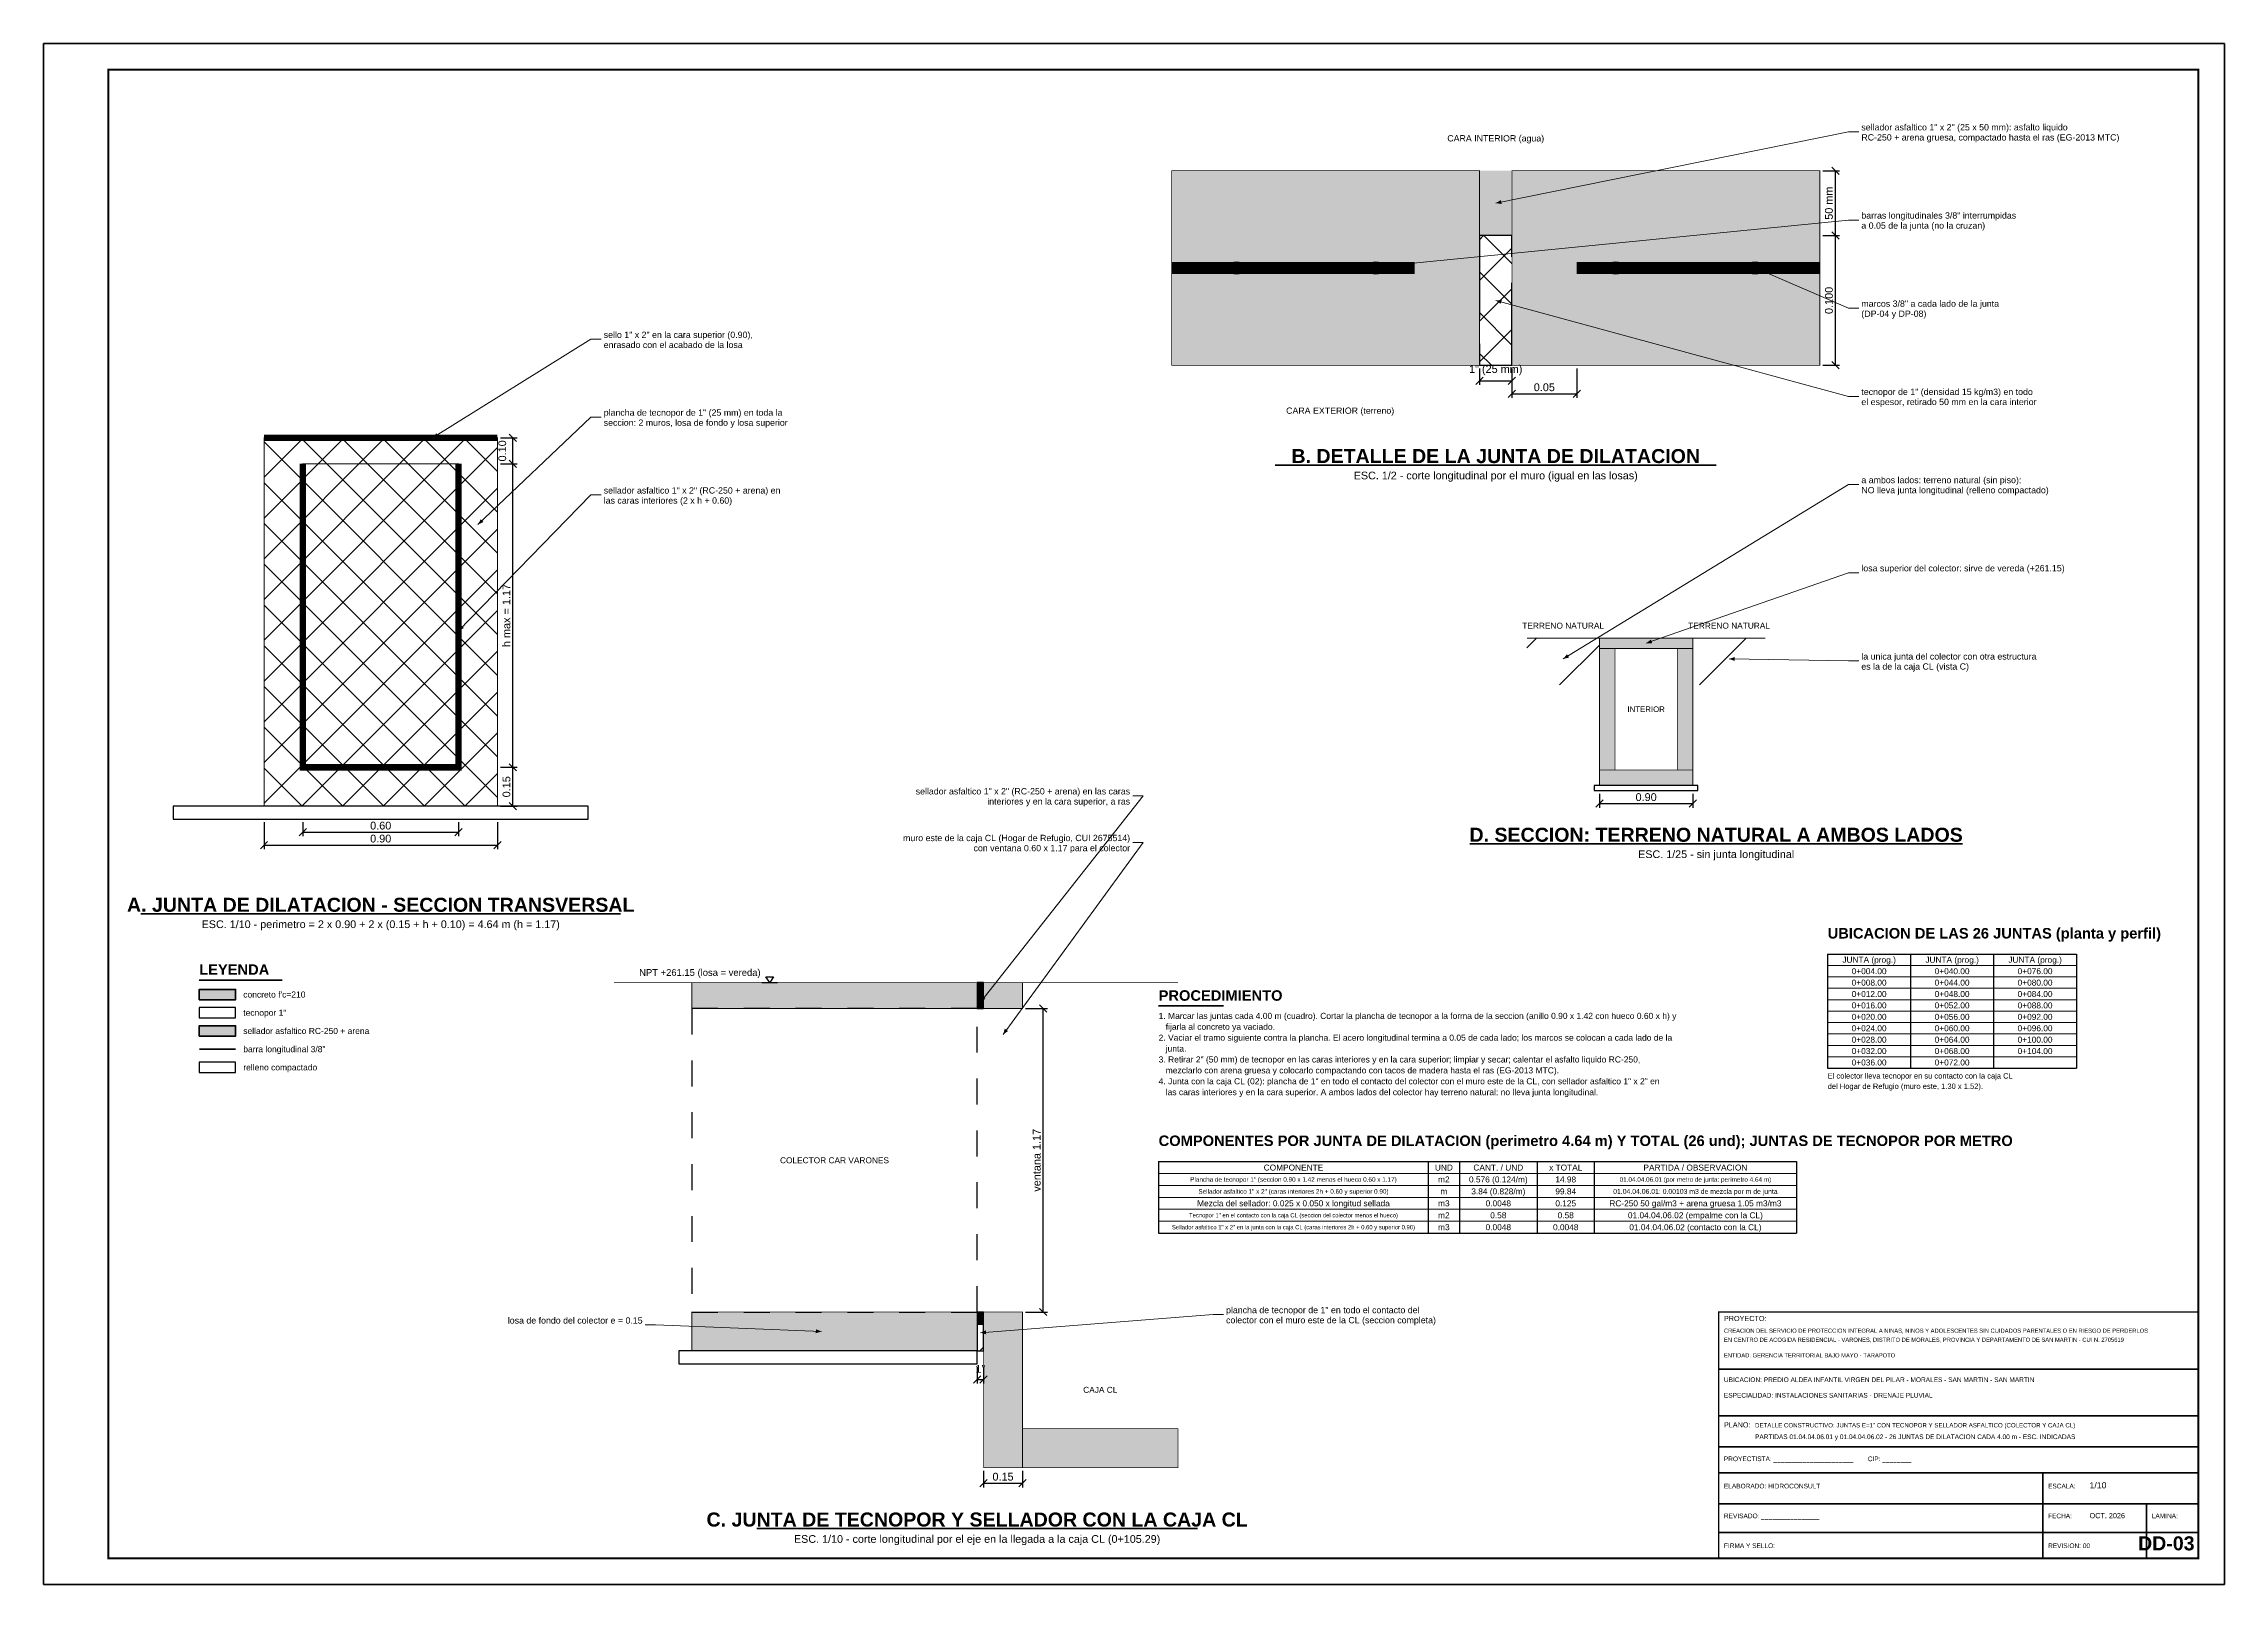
# Model space of a CAD drawing. Header units: metres. Extents: x 349122 to 349453, y 9281252 to 9281971.
# Drawn here: x 349202 to 349210.41, y 9281251.79 to 9281257.73 of the extents above; entities that cross this region are included whole.
import ezdxf
from ezdxf.enums import TextEntityAlignment as Align

# ---------------------------------------------------------------- set-up
doc = ezdxf.new("R2010")
doc.units = ezdxf.units.M
doc.header["$LTSCALE"] = 0.25
doc.linetypes.add('DASHED', pattern=[1.524, 1.27, -0.254])
doc.linetypes.add('HIDDEN', pattern=[0.375, 0.25, -0.125])
for name, color, linetype, lineweight in [('ACERO-LONG', 5, 'CONTINUOUS', 35), ('CONCRETO', 250, 'CONTINUOUS', 50), ('CONCRETO-OCULTO', 8, 'HIDDEN', 25), ('CORTES', 6, 'CONTINUOUS', 50), ('COTAS', 94, 'CONTINUOUS', 18), ('GRILLA', 9, 'CONTINUOUS', 13), ('LLAMADAS', 30, 'CONTINUOUS', 18), ('MARCO', 7, 'CONTINUOUS', 50), ('ROTULO', 7, 'CONTINUOUS', 35), ('TERRENO', 7, 'CONTINUOUS', 30), ('TITULOS', 160, 'CONTINUOUS', 35)]:
    doc.layers.add(name, color=color, linetype=linetype, lineweight=lineweight)
for name, color, linetype in [('ACERO-PUNTOS', 5, 'CONTINUOUS'), ('JUNTAS', 8, 'DASHED'), ('LEYENDA', 7, 'CONTINUOUS'), ('NIVELES', 7, 'CONTINUOUS'), ('RELLENO', 32, 'CONTINUOUS'), ('ROTULO-TEXTO', 7, 'CONTINUOUS'), ('SOLADO', 8, 'CONTINUOUS'), ('TERRENO-ACHURADO', 8, 'CONTINUOUS'), ('TEXTOS', 7, 'CONTINUOUS'), ('TEXTOS-NOTAS', 7, 'CONTINUOUS')]:
    doc.layers.add(name, color=color, linetype=linetype)
doc.layers.add('CONCRETO-ACHURADO', color=8, linetype='CONTINUOUS', true_color=0xe2e2e2)
doc.styles.get("Standard").update_dxf_attribs({"font": 'arial.ttf'})
doc.styles.add('TITULOS', font='arialbd.ttf')
doc.dimstyles.new('COT-10', dxfattribs={"dimscale": 0.01, "dimtxt": 3, "dimasz": 2.2, "dimexe": 1.6, "dimexo": 1.2, "dimgap": 1, "dimtad": 1, "dimzin": 0, "dimdsep": 46, "dimtxsty": 'Standard', "dimtsz": 1.4, "dimcen": 2.5, "dimclrd": 256, "dimclre": 256, "dimclrt": 7, "dimazin": 3, "dimtfac": 1, "dimtmove": 0, "dimatfit": 3})

# ---------------------------------------------------------------- blocks, each defined once
blk = doc.blocks.new('ACERO-38')
at = {"layer": 'ACERO-PUNTOS'}
h = blk.add_hatch(color=5, dxfattribs=at)
h.dxf.hatch_style = 1
h.paths.add_polyline_path([(-0.00475, 0, 1), (0.00475, 0, 1)])
at = {"layer": 'ACERO-PUNTOS', "color": 5}
blk.add_circle((0, 0), 0.00475, dxfattribs=at)
blk = doc.blocks.new('_OBLIQUE')
at = {"color": 0, "linetype": 'BYBLOCK'}
blk.add_line((-0.5, -0.5), (0.5, 0.5), dxfattribs=at)
blk = doc.blocks.new('*D242')
for p, q in [((349207.5375, 9281256.478), (349207.5375, 9281256.414)), ((349207.5375, 9281256.43), (349207.6625, 9281256.43)), ((349207.6625, 9281256.478), (349207.6625, 9281256.414))]:
    blk.add_line(p, q)
at = {"layer": 'Defpoints'}
for p in [(349207.5375, 9281256.49), (349207.6625, 9281256.49), (349207.5375, 9281256.43)]:
    blk.add_point(p, dxfattribs=at)
at = {"layer": 'COTAS', "xscale": 0.027999999999999997, "yscale": 0.027999999999999997}
for p in [(349207.5375, 9281256.43), (349207.6625, 9281256.43)]:
    blk.add_blockref('_OBLIQUE', p, dxfattribs=at)
at = {"layer": 'COTAS', "color": 7, "insert": (349207.6, 9281256.471), "char_height": 0.03, "attachment_point": 5}
blk.add_mtext('1" (25 mm)', dxfattribs=at)
blk = doc.blocks.new('*D243')
for p, q in [((349207.6625, 9281256.478), (349207.6625, 9281256.364)), ((349207.9125, 9281256.478), (349207.9125, 9281256.364)), ((349207.6625, 9281256.38), (349207.9125, 9281256.38))]:
    blk.add_line(p, q)
at = {"layer": 'Defpoints'}
for p in [(349207.6625, 9281256.49), (349207.9125, 9281256.49), (349207.6625, 9281256.38)]:
    blk.add_point(p, dxfattribs=at)
at = {"layer": 'COTAS', "xscale": 0.027999999999999997, "yscale": 0.027999999999999997}
for p in [(349207.6625, 9281256.38), (349207.9125, 9281256.38)]:
    blk.add_blockref('_OBLIQUE', p, dxfattribs=at)
at = {"layer": 'COTAS', "color": 7, "insert": (349207.7875, 9281256.405), "char_height": 0.03, "attachment_point": 5}
blk.add_mtext('0.05', dxfattribs=at)
blk = doc.blocks.new('SIMB-NIVEL')
at = {"layer": 'NIVELES'}
blk.add_line((-3, 0), (3, 0), dxfattribs=at)
blk.add_lwpolyline([(0, 0), (-1.5, 2.2), (1.5, 2.2)], close=True, dxfattribs=at)

msp = doc.modelspace()

# ---------------------------------------------------------------- hatches: boundary and pattern name
at = {"layer": 'CONCRETO-ACHURADO', "true_color": 0xe2e2e2}
h = msp.add_hatch(color=7, dxfattribs=at)
h.dxf.hatch_style = 1
h.paths.add_polyline_path([(349206.35, 9281256.49), (349207.5375, 9281256.49), (349207.5375, 9281257.24), (349206.35, 9281257.24)])
h = msp.add_hatch(color=7, dxfattribs=at)
h.dxf.hatch_style = 1
h.paths.add_polyline_path([(349207.6625, 9281256.49), (349208.85, 9281256.49), (349208.85, 9281257.24), (349207.6625, 9281257.24)])
h = msp.add_hatch(color=7, dxfattribs=at)
h.dxf.hatch_style = 1
h.paths.add_polyline_path([(349208, 9281255.398), (349208.36, 9281255.398), (349208.36, 9281255.438), (349208, 9281255.438)])
h = msp.add_hatch(color=7, dxfattribs=at)
h.dxf.hatch_style = 1
h.paths.add_polyline_path([(349208, 9281254.93), (349208.06, 9281254.93), (349208.06, 9281255.398), (349208, 9281255.398)])
h = msp.add_hatch(color=7, dxfattribs=at)
h.dxf.hatch_style = 1
h.paths.add_polyline_path([(349208.3, 9281254.93), (349208.36, 9281254.93), (349208.36, 9281255.398), (349208.3, 9281255.398)])
h = msp.add_hatch(color=7, dxfattribs=at)
h.dxf.hatch_style = 1
h.paths.add_polyline_path([(349208, 9281254.87), (349208.36, 9281254.87), (349208.36, 9281254.93), (349208, 9281254.93)])
h = msp.add_hatch(color=7, dxfattribs=at)
h.dxf.hatch_style = 1
h.paths.add_polyline_path([(349202.6, 9281254.044), (349202.74, 9281254.044), (349202.74, 9281254.084), (349202.6, 9281254.084)])
h = msp.add_hatch(color=7, dxfattribs=at)
h.dxf.hatch_style = 1
h.paths.add_polyline_path([(349204.5, 9281254.01), (349205.6, 9281254.01), (349205.6, 9281254.11), (349204.5, 9281254.11)])
h = msp.add_hatch(color=7, dxfattribs=at)
h.dxf.hatch_style = 1
h.paths.add_polyline_path([(349205.625, 9281254.01), (349205.775, 9281254.01), (349205.775, 9281254.11), (349205.625, 9281254.11)])
h = msp.add_hatch(color=7, dxfattribs=at)
h.dxf.hatch_style = 1
h.paths.add_polyline_path([(349204.5, 9281252.69), (349205.6, 9281252.69), (349205.6, 9281252.84), (349204.5, 9281252.84)])
h = msp.add_hatch(color=7, dxfattribs=at)
h.dxf.hatch_style = 1
h.paths.add_polyline_path([(349205.625, 9281252.24), (349205.775, 9281252.24), (349205.775, 9281252.84), (349205.625, 9281252.84)])
h = msp.add_hatch(color=7, dxfattribs=at)
h.dxf.hatch_style = 1
h.paths.add_polyline_path([(349205.775, 9281252.24), (349206.375, 9281252.24), (349206.375, 9281252.39), (349205.775, 9281252.39)])
at = {"layer": 'CORTES'}
h = msp.add_hatch(color=7, dxfattribs=at)
h.dxf.hatch_style = 1
h.paths.add_polyline_path([(349207.5375, 9281256.99), (349207.6625, 9281256.99), (349207.6625, 9281257.24), (349207.5375, 9281257.24)])
h = msp.add_hatch(color=7, dxfattribs=at)
h.dxf.hatch_style = 1
h.paths.add_polyline_path([(349205.6, 9281254.06), (349205.625, 9281254.06), (349205.625, 9281254.11), (349205.6, 9281254.11)])
h = msp.add_hatch(color=7, dxfattribs=at)
h.dxf.hatch_style = 1
h.paths.add_polyline_path([(349205.6, 9281254.01), (349205.625, 9281254.01), (349205.625, 9281254.06), (349205.6, 9281254.06)])
h = msp.add_hatch(color=7, dxfattribs=at)
h.dxf.hatch_style = 1
h.paths.add_polyline_path([(349202.6, 9281253.9036), (349202.74, 9281253.9036), (349202.74, 9281253.9436), (349202.6, 9281253.9436)])
h = msp.add_hatch(color=7, dxfattribs=at)
h.dxf.hatch_style = 1
h.paths.add_polyline_path([(349205.6, 9281252.79), (349205.625, 9281252.79), (349205.625, 9281252.84), (349205.6, 9281252.84)])
at = {"layer": 'JUNTAS'}
h = msp.add_hatch(dxfattribs=at)
h.set_pattern_fill('ANSI37', scale=0.035)
h.paths.add_polyline_path([(349207.5375, 9281256.49), (349207.6625, 9281256.49), (349207.6625, 9281256.99), (349207.5375, 9281256.99)])
h = msp.add_hatch(dxfattribs=at)
h.set_pattern_fill('ANSI37', scale=0.035)
h.paths.add_polyline_path([(349202.85, 9281254.79), (349203.75, 9281254.79), (349203.75, 9281256.21), (349202.85, 9281256.21)])
h.paths.add_polyline_path([(349203, 9281254.94), (349203.6, 9281254.94), (349203.6, 9281256.11), (349203, 9281256.11)], flags=0)
h = msp.add_hatch(dxfattribs=at)
h.set_pattern_fill('ANSI37', scale=0.035)
h.paths.add_polyline_path([(349205.6, 9281254.01), (349205.625, 9281254.01), (349205.625, 9281254.11), (349205.6, 9281254.11)])
h = msp.add_hatch(dxfattribs=at)
h.set_pattern_fill('ANSI37', scale=0.035)
h.paths.add_polyline_path([(349205.6, 9281252.69), (349205.625, 9281252.69), (349205.625, 9281252.84), (349205.6, 9281252.84)])
at = {"layer": 'TERRENO-ACHURADO'}
h = msp.add_hatch(dxfattribs=at)
h.set_pattern_fill('ANSI31', scale=0.06)
h.paths.add_polyline_path([(349207.72, 9281255.258), (349208, 9281255.258), (349208, 9281255.438), (349207.72, 9281255.438)])
h = msp.add_hatch(dxfattribs=at)
h.set_pattern_fill('ANSI31', scale=0.06)
h.paths.add_polyline_path([(349208.36, 9281255.258), (349208.64, 9281255.258), (349208.64, 9281255.438), (349208.36, 9281255.438)])

# ---------------------------------------------------------------- linework, layer by layer
at = {"layer": 'ACERO-LONG'}
for points, const_width in [([(349206.35, 9281256.865), (349207.2875, 9281256.865)], 0.0475), ([(349207.9125, 9281256.865), (349208.85, 9281256.865)], 0.0475), ([(349202.6, 9281253.8534), (349202.74, 9281253.8534)], 0.007)]:
    msp.add_lwpolyline(points, dxfattribs=dict(at, const_width=const_width))
at = {"layer": 'CONCRETO'}
for points, const_width in [([(349206.35, 9281256.49), (349207.5375, 9281256.49), (349207.5375, 9281257.24), (349206.35, 9281257.24)], 0.003), ([(349207.6625, 9281256.49), (349208.85, 9281256.49), (349208.85, 9281257.24), (349207.6625, 9281257.24)], 0.003), ([(349202.85, 9281254.79), (349203.75, 9281254.79), (349203.75, 9281256.21), (349202.85, 9281256.21)], 0.004), ([(349203, 9281254.94), (349203.6, 9281254.94), (349203.6, 9281256.11), (349203, 9281256.11)], 0.004), ([(349208, 9281255.398), (349208.36, 9281255.398), (349208.36, 9281255.438), (349208, 9281255.438)], 0.003), ([(349208, 9281254.93), (349208.06, 9281254.93), (349208.06, 9281255.398), (349208, 9281255.398)], 0.003), ([(349208.3, 9281254.93), (349208.36, 9281254.93), (349208.36, 9281255.398), (349208.3, 9281255.398)], 0.003), ([(349208, 9281254.87), (349208.36, 9281254.87), (349208.36, 9281254.93), (349208, 9281254.93)], 0.003), ([(349204.5, 9281254.01), (349205.6, 9281254.01), (349205.6, 9281254.11), (349204.5, 9281254.11)], 0.003), ([(349205.625, 9281254.01), (349205.775, 9281254.01), (349205.775, 9281254.11), (349205.625, 9281254.11)], 0.003), ([(349204.5, 9281252.69), (349205.6, 9281252.69), (349205.6, 9281252.84), (349204.5, 9281252.84)], 0.003), ([(349205.625, 9281252.24), (349205.775, 9281252.24), (349205.775, 9281252.84), (349205.625, 9281252.84)], 0.003), ([(349205.775, 9281252.24), (349206.375, 9281252.24), (349206.375, 9281252.39), (349205.775, 9281252.39)], 0.003)]:
    msp.add_lwpolyline(points, close=True, dxfattribs=dict(at, const_width=const_width))
msp.add_lwpolyline([(349202.6, 9281254.044), (349202.74, 9281254.044), (349202.74, 9281254.084), (349202.6, 9281254.084)], close=True, dxfattribs=at)
at = {"layer": 'CONCRETO-OCULTO'}
msp.add_lwpolyline([(349204.5, 9281252.84), (349205.6, 9281252.84), (349205.6, 9281254.01), (349204.5, 9281254.01)], close=True, dxfattribs=at)
at = {"layer": 'CORTES', "const_width": 0.025}
for points in [[(349202.85, 9281256.21), (349203.75, 9281256.21)], [(349203, 9281256.11), (349203, 9281254.94), (349203.6, 9281254.94), (349203.6, 9281256.11)]]:
    msp.add_lwpolyline(points, dxfattribs=at)
at = {"layer": 'CORTES'}
msp.add_lwpolyline([(349202.6, 9281253.9036), (349202.74, 9281253.9036), (349202.74, 9281253.9436), (349202.6, 9281253.9436)], close=True, dxfattribs=at)
at = {"layer": 'GRILLA'}
for p, q in [((349208.88, 9281254.176), (349209.84, 9281254.176)), ((349208.88, 9281254.132), (349209.84, 9281254.132)), ((349208.88, 9281254.088), (349209.84, 9281254.088)), ((349208.88, 9281254.044), (349209.84, 9281254.044)), ((349208.88, 9281254), (349209.84, 9281254)), ((349208.88, 9281253.956), (349209.84, 9281253.956)), ((349208.88, 9281253.912), (349209.84, 9281253.912)), ((349208.88, 9281253.868), (349209.84, 9281253.868)), ((349208.88, 9281253.824), (349209.84, 9281253.824)), ((349206.3, 9281253.374), (349208.76, 9281253.374)), ((349206.3, 9281253.328), (349208.76, 9281253.328)), ((349206.3, 9281253.282), (349208.76, 9281253.282)), ((349206.3, 9281253.236), (349208.76, 9281253.236)), ((349206.3, 9281253.19), (349208.76, 9281253.19))]:
    msp.add_line(p, q, dxfattribs=at)
at = {"layer": 'JUNTAS'}
for points in [[(349207.5375, 9281256.49), (349207.6625, 9281256.49), (349207.6625, 9281256.99), (349207.5375, 9281256.99)], [(349205.6, 9281254.01), (349205.625, 9281254.01), (349205.625, 9281254.11), (349205.6, 9281254.11)], [(349202.6, 9281253.9738), (349202.74, 9281253.9738), (349202.74, 9281254.0138), (349202.6, 9281254.0138)], [(349205.6, 9281252.69), (349205.625, 9281252.69), (349205.625, 9281252.84), (349205.6, 9281252.84)]]:
    msp.add_lwpolyline(points, close=True, dxfattribs=at)
at = {"layer": 'LLAMADAS'}
for p, q in [((349208.96, 9281257.39), (349207.6, 9281257.115)), ((349209, 9281257.39), (349208.96, 9281257.39)), ((349208.96, 9281257.05), (349207.1, 9281256.865)), ((349209, 9281257.05), (349208.96, 9281257.05)), ((349208.96, 9281256.71), (349208.6, 9281256.865)), ((349208.96, 9281256.37), (349207.6, 9281256.74)), ((349209, 9281256.71), (349208.96, 9281256.71)), ((349204.11, 9281256.59), (349203.5, 9281256.21)), ((349204.15, 9281256.59), (349204.11, 9281256.59)), ((349209, 9281256.37), (349208.96, 9281256.37)), ((349204.11, 9281256.29), (349203.675, 9281255.876)), ((349204.15, 9281256.29), (349204.11, 9281256.29)), ((349204.11, 9281255.99), (349203.6, 9281255.4665)), ((349204.15, 9281255.99), (349204.11, 9281255.99)), ((349208.96, 9281256.03), (349207.86, 9281255.358)), ((349209, 9281256.03), (349208.96, 9281256.03)), ((349208.96, 9281255.69), (349208.18, 9281255.418)), ((349209, 9281255.69), (349208.96, 9281255.69)), ((349208.96, 9281255.35), (349208.5, 9281255.358)), ((349209, 9281255.35), (349208.96, 9281255.35)), ((349206.24, 9281254.83), (349205.6125, 9281254.035)), ((349206.2, 9281254.83), (349206.24, 9281254.83)), ((349206.24, 9281254.65), (349205.7, 9281253.91)), ((349206.2, 9281254.65), (349206.24, 9281254.65)), ((349204.32, 9281252.79), (349204.36, 9281252.79)), ((349204.36, 9281252.79), (349205, 9281252.765)), ((349206.51, 9281252.83), (349205.6125, 9281252.76)), ((349206.55, 9281252.83), (349206.51, 9281252.83))]:
    msp.add_line(p, q, dxfattribs=at)
for points in [[(349207.6, 9281257.115), (349207.6231, 9281257.1118), (349207.62, 9281257.1269)], [(349207.1, 9281256.865), (349207.1227, 9281256.8595), (349207.1211, 9281256.8748)], [(349208.6, 9281256.865), (349208.6172, 9281256.8492), (349208.6233, 9281256.8634)], [(349207.6, 9281256.74), (349207.6192, 9281256.7268), (349207.6232, 9281256.7417)], [(349203.5, 9281256.21), (349203.5227, 9281256.2151), (349203.5146, 9281256.2282)], [(349203.675, 9281255.876), (349203.6962, 9281255.8856), (349203.6856, 9281255.8967)], [(349203.6, 9281255.4665), (349203.6209, 9281255.4769), (349203.6098, 9281255.4876)], [(349208.18, 9281255.418), (349208.2033, 9281255.418), (349208.1982, 9281255.4325)], [(349207.86, 9281255.358), (349207.8828, 9281255.3629), (349207.8748, 9281255.376)], [(349208.5, 9281255.358), (349208.5219, 9281255.3499), (349208.5221, 9281255.3653)], [(349205.6125, 9281254.035), (349205.6322, 9281254.0475), (349205.6201, 9281254.057)], [(349205.7, 9281253.91), (349205.7192, 9281253.9232), (349205.7067, 9281253.9323)], [(349205, 9281252.765), (349204.9783, 9281252.7736), (349204.9777, 9281252.7582)], [(349205.6125, 9281252.76), (349205.635, 9281252.754), (349205.6338, 9281252.7694)]]:
    msp.add_solid(points, dxfattribs=at)
at = {"layer": 'MARCO'}
msp.add_lwpolyline([(349202, 9281251.79), (349210.41, 9281251.79), (349210.41, 9281257.73), (349202, 9281257.73)], close=True, dxfattribs=at)
at = {"layer": 'MARCO', "const_width": 0.008}
msp.add_lwpolyline([(349202.25, 9281251.89), (349210.31, 9281251.89), (349210.31, 9281257.63), (349202.25, 9281257.63)], close=True, dxfattribs=at)
at = {"layer": 'RELLENO'}
msp.add_lwpolyline([(349202.6, 9281253.7632), (349202.74, 9281253.7632), (349202.74, 9281253.8032), (349202.6, 9281253.8032)], close=True, dxfattribs=at)
at = {"layer": 'ROTULO'}
for p, q in [((349208.46, 9281252.62), (349210.31, 9281252.62)), ((349208.46, 9281252.44), (349210.31, 9281252.44)), ((349208.46, 9281252.32), (349210.31, 9281252.32)), ((349208.46, 9281252.22), (349210.31, 9281252.22)), ((349209.71, 9281252.22), (349209.71, 9281251.89)), ((349208.46, 9281252.1), (349210.31, 9281252.1)), ((349210.11, 9281252.1), (349210.11, 9281251.89)), ((349208.46, 9281251.99), (349210.31, 9281251.99))]:
    msp.add_line(p, q, dxfattribs=at)
at = {"layer": 'ROTULO', "const_width": 0.005}
msp.add_lwpolyline([(349208.46, 9281251.89), (349210.31, 9281251.89), (349210.31, 9281252.84), (349208.46, 9281252.84)], close=True, dxfattribs=at)
at = {"layer": 'SOLADO'}
for points in [[(349207.98, 9281254.85), (349208.38, 9281254.85), (349208.38, 9281254.87), (349207.98, 9281254.87)], [(349202.5, 9281254.74), (349204.1, 9281254.74), (349204.1, 9281254.79), (349202.5, 9281254.79)], [(349204.45, 9281252.64), (349205.6, 9281252.64), (349205.6, 9281252.69), (349204.45, 9281252.69)]]:
    msp.add_lwpolyline(points, close=True, dxfattribs=at)
at = {"layer": 'TERRENO'}
for points, const_width in [([(349207.72, 9281255.438), (349208, 9281255.438)], 0.003), ([(349208.36, 9281255.438), (349208.64, 9281255.438)], 0.003), ([(349204.2, 9281254.11), (349205.6, 9281254.11)], 0.002), ([(349205.775, 9281254.11), (349206.375, 9281254.11)], 0.002)]:
    msp.add_lwpolyline(points, dxfattribs=dict(at, const_width=const_width))
at = {"layer": 'TEXTOS'}
for p, q in [((349208.88, 9281254.22), (349209.84, 9281254.22)), ((349208.88, 9281254.22), (349208.88, 9281253.78)), ((349209.2, 9281254.22), (349209.2, 9281253.78)), ((349209.52, 9281254.22), (349209.52, 9281253.78)), ((349209.84, 9281254.22), (349209.84, 9281253.78)), ((349208.88, 9281253.78), (349209.84, 9281253.78)), ((349206.3, 9281253.42), (349208.76, 9281253.42)), ((349206.3, 9281253.42), (349206.3, 9281253.144)), ((349207.34, 9281253.42), (349207.34, 9281253.144)), ((349207.46, 9281253.42), (349207.46, 9281253.144)), ((349207.76, 9281253.42), (349207.76, 9281253.144)), ((349207.98, 9281253.42), (349207.98, 9281253.144)), ((349208.76, 9281253.42), (349208.76, 9281253.144)), ((349206.3, 9281253.144), (349208.76, 9281253.144))]:
    msp.add_line(p, q, dxfattribs=at)
at = {"layer": 'TITULOS'}
for p, q in [((349206.75, 9281256.105), (349208.45, 9281256.105)), ((349207.5, 9281254.645), (349209.4, 9281254.645)), ((349202.375, 9281254.375), (349204.225, 9281254.375)), ((349202.6, 9281254.12), (349202.92, 9281254.12)), ((349206.3, 9281254.02), (349206.55, 9281254.02)), ((349204.75, 9281252.005), (349206.45, 9281252.005))]:
    msp.add_line(p, q, dxfattribs=at)

# ---------------------------------------------------------------- block references
at = {"xscale": 5, "yscale": 5}
for p in [(349206.6, 9281256.865), (349207.1375, 9281256.865), (349208.0625, 9281256.865), (349208.6, 9281256.865)]:
    msp.add_blockref('ACERO-38', p, dxfattribs=at)
at = {"layer": 'NIVELES', "xscale": 0.01, "yscale": 0.01}
msp.add_blockref('SIMB-NIVEL', (349204.8, 9281254.11), dxfattribs=at)

# ---------------------------------------------------------------- texts
at = {"layer": 'LEYENDA'}
for s, p in [("concreto f'c=210", (349202.77, 9281254.064)), ('tecnopor 1"', (349202.77, 9281253.9938)), ('sellador asfaltico RC-250 + arena', (349202.77, 9281253.9236)), ('barra longitudinal 3/8"', (349202.77, 9281253.8534)), ('relleno compactado', (349202.77, 9281253.7832))]:
    msp.add_text(s, height=0.0234, dxfattribs=at).set_placement(p, align=Align.MIDDLE_LEFT)
at = {"layer": 'NIVELES'}
msp.add_text('NPT +261.15 (losa = vereda)', height=0.026, dxfattribs=at).set_placement((349204.765, 9281254.136), align=Align.RIGHT)
at = {"layer": 'ROTULO-TEXTO'}
for s, height, p in [('PROYECTO:', 0.02, (349208.48, 9281252.805)), ('CREACION DEL SERVICIO DE PROTECCION INTEGRAL A NINAS, NINOS Y ADOLESCENTES SIN CUIDADOS PARENTALES O EN RIESGO DE PERDERLOS', 0.016, (349208.48, 9281252.76)), ('EN CENTRO DE ACOGIDA RESIDENCIAL - VARONES, DISTRITO DE MORALES, PROVINCIA Y DEPARTAMENTO DE SAN MARTIN - CUI N. 2705619', 0.016, (349208.48, 9281252.725)), ('ENTIDAD: GERENCIA TERRITORIAL BAJO MAYO - TARAPOTO', 0.016, (349208.48, 9281252.665)), ('UBICACION: PREDIO ALDEA INFANTIL VIRGEN DEL PILAR - MORALES - SAN MARTIN - SAN MARTIN', 0.018, (349208.48, 9281252.57)), ('ESPECIALIDAD: INSTALACIONES SANITARIAS - DRENAJE PLUVIAL', 0.018, (349208.48, 9281252.51)), ('PLANO:', 0.02, (349208.48, 9281252.395)), ('DETALLE CONSTRUCTIVO: JUNTAS E=1" CON TECNOPOR Y SELLADOR ASFALTICO (COLECTOR Y CAJA CL)', 0.016909, (349208.6, 9281252.395)), ('PARTIDAS 01.04.04.06.01 y 01.04.04.06.02 - 26 JUNTAS DE DILATACION CADA 4.00 m - ESC. INDICADAS', 0.018, (349208.6, 9281252.35)), ('PROYECTISTA: ______________________        CIP: ________', 0.018, (349208.48, 9281252.265)), ('ELABORADO: HIDROCONSULT', 0.018, (349208.48, 9281252.16)), ('ESCALA:', 0.018, (349209.73, 9281252.16)), ('1/10', 0.024, (349209.89, 9281252.16)), ('REVISADO: ________________', 0.018, (349208.48, 9281252.045)), ('FECHA:', 0.018, (349209.73, 9281252.045)), ('OCT. 2026', 0.02, (349209.89, 9281252.045)), ('LAMINA:', 0.018, (349210.13, 9281252.045)), ('FIRMA Y SELLO:', 0.018, (349208.48, 9281251.93)), ('REVISION: 00', 0.018, (349209.73, 9281251.93))]:
    msp.add_text(s, height=height, dxfattribs=at).set_placement(p)
at = {"layer": 'TEXTOS'}
for s, p in [('sellador asfaltico 1" x 2" (25 x 50 mm): asfalto liquido', (349209.01, 9281257.3954)), ('RC-250 + arena gruesa, compactado hasta el ras (EG-2013 MTC)', (349209.01, 9281257.3565)), ('barras longitudinales 3/8" interrumpidas', (349209.01, 9281257.0554)), ('a 0.05 de la junta (no la cruzan)', (349209.01, 9281257.0165)), ('(DP-04 y DP-08)', (349209.01, 9281256.6765)), ('marcos 3/8" a cada lado de la junta', (349209.01, 9281256.7154)), ('sello 1" x 2" en la cara superior (0.90),', (349204.16, 9281256.5954)), ('enrasado con el acabado de la losa', (349204.16, 9281256.5565)), ('plancha de tecnopor de 1" (25 mm) en toda la', (349204.16, 9281256.2954)), ('tecnopor de 1" (densidad 15 kg/m3) en todo', (349209.01, 9281256.3754)), ('el espesor, retirado 50 mm en la cara interior', (349209.01, 9281256.3365)), ('seccion: 2 muros, losa de fondo y losa superior', (349204.16, 9281256.2565)), ('sellador asfaltico 1" x 2" (RC-250 + arena) en', (349204.16, 9281255.9954)), ('a ambos lados: terreno natural (sin piso):', (349209.01, 9281256.0354)), ('NO lleva junta longitudinal (relleno compactado)', (349209.01, 9281255.9965)), ('las caras interiores (2 x h + 0.60)', (349204.16, 9281255.9565)), ('losa superior del colector: sirve de vereda (+261.15)', (349209.01, 9281255.6954)), ('es la de la caja CL (vista C)', (349209.01, 9281255.3165)), ('la unica junta del colector con otra estructura', (349209.01, 9281255.3554)), ('colector con el muro este de la CL (seccion completa)', (349206.56, 9281252.7965)), ('plancha de tecnopor de 1" en todo el contacto del', (349206.56, 9281252.8354))]:
    msp.add_text(s, height=0.0243, dxfattribs=at).set_placement(p)
for s, height, p in [('CARA INTERIOR (agua)', 0.0243, (349207.6, 9281257.365)), ('CARA EXTERIOR (terreno)', 0.0243, (349207, 9281256.315)), ('ESC. 1/2 - corte longitudinal por el muro (igual en las losas)', 0.0297, (349207.6, 9281256.065)), ('TERRENO NATURAL', 0.02295, (349207.86, 9281255.486)), ('TERRENO NATURAL', 0.02295, (349208.5, 9281255.486)), ('INTERIOR', 0.0216, (349208.18, 9281255.164)), ('ESC. 1/25 - sin junta longitudinal', 0.0297, (349208.45, 9281254.605)), ('ESC. 1/10 - perimetro = 2 x 0.90 + 2 x (0.15 + h + 0.10) = 4.64 m (h = 1.17)', 0.0297, (349203.3, 9281254.335)), ('JUNTA (prog.)', 0.02295, (349209.04, 9281254.198)), ('0+004.00', 0.02295, (349209.04, 9281254.154)), ('JUNTA (prog.)', 0.02295, (349209.36, 9281254.198)), ('0+040.00', 0.02295, (349209.36, 9281254.154)), ('JUNTA (prog.)', 0.02295, (349209.68, 9281254.198)), ('0+076.00', 0.02295, (349209.68, 9281254.154)), ('0+008.00', 0.02295, (349209.04, 9281254.11)), ('0+012.00', 0.02295, (349209.04, 9281254.066)), ('0+044.00', 0.02295, (349209.36, 9281254.11)), ('0+048.00', 0.02295, (349209.36, 9281254.066)), ('0+080.00', 0.02295, (349209.68, 9281254.11)), ('0+084.00', 0.02295, (349209.68, 9281254.066)), ('0+016.00', 0.02295, (349209.04, 9281254.022)), ('0+020.00', 0.02295, (349209.04, 9281253.978)), ('0+052.00', 0.02295, (349209.36, 9281254.022)), ('0+056.00', 0.02295, (349209.36, 9281253.978)), ('0+088.00', 0.02295, (349209.68, 9281254.022)), ('0+092.00', 0.02295, (349209.68, 9281253.978)), ('0+024.00', 0.02295, (349209.04, 9281253.934)), ('0+028.00', 0.02295, (349209.04, 9281253.89)), ('0+060.00', 0.02295, (349209.36, 9281253.934)), ('0+064.00', 0.02295, (349209.36, 9281253.89)), ('0+096.00', 0.02295, (349209.68, 9281253.934)), ('0+100.00', 0.02295, (349209.68, 9281253.89)), ('0+032.00', 0.02295, (349209.04, 9281253.846)), ('0+036.00', 0.02295, (349209.04, 9281253.802)), ('0+068.00', 0.02295, (349209.36, 9281253.846)), ('0+072.00', 0.02295, (349209.36, 9281253.802)), ('0+104.00', 0.02295, (349209.68, 9281253.846)), ('COLECTOR CAR VARONES', 0.02295, (349205.05, 9281253.425)), ('COMPONENTE', 0.02295, (349206.82, 9281253.397)), ('UND', 0.02295, (349207.4, 9281253.397)), ('CANT. / UND', 0.02295, (349207.61, 9281253.397)), ('x TOTAL', 0.02295, (349207.87, 9281253.397)), ('PARTIDA / OBSERVACION', 0.02295, (349208.37, 9281253.397)), ('Plancha de tecnopor 1" (seccion 0.90 x 1.42 menos el hueco 0.60 x 1.17)', 0.01755, (349206.82, 9281253.351)), ('Sellador asfaltico 1" x 2" (caras interiores 2h + 0.60 y superior 0.90)', 0.01755, (349206.82, 9281253.305)), ('m2', 0.02295, (349207.4, 9281253.351)), ('m', 0.0229, (349207.4, 9281253.305)), ('0.576 (0.124/m)', 0.02295, (349207.61, 9281253.351)), ('3.84 (0.828/m)', 0.02295, (349207.61, 9281253.305)), ('99.84', 0.02295, (349207.87, 9281253.305)), ('14.98', 0.02295, (349207.87, 9281253.351)), ('01.04.04.06.01: 0.00103 m3 de mezcla por m de junta', 0.0189, (349208.37, 9281253.305)), ('01.04.04.06.01 (por metro de junta: perimetro 4.64 m)', 0.01755, (349208.37, 9281253.351)), ('Tecnopor 1" en el contacto con la caja CL (seccion del colector menos el hueco)', 0.0162, (349206.82, 9281253.213)), ('Mezcla del sellador: 0.025 x 0.050 x longitud sellada', 0.02295, (349206.82, 9281253.259)), ('m3', 0.02295, (349207.4, 9281253.259)), ('m2', 0.02295, (349207.4, 9281253.213)), ('0.0048', 0.02295, (349207.61, 9281253.259)), ('0.58', 0.02295, (349207.61, 9281253.213)), ('0.125', 0.02295, (349207.87, 9281253.259)), ('0.58', 0.02295, (349207.87, 9281253.213)), ('RC-250 50 gal/m3 + arena gruesa 1.05 m3/m3', 0.02295, (349208.37, 9281253.259)), ('01.04.04.06.02 (empalme con la CL)', 0.02295, (349208.37, 9281253.213)), ('Sellador asfaltico 1" x 2" en la junta con la caja CL (caras interiores 2h + 0.60 y superior 0.90)', 0.0162, (349206.82, 9281253.167)), ('m3', 0.02295, (349207.4, 9281253.167)), ('0.0048', 0.02295, (349207.61, 9281253.167)), ('0.0048', 0.02295, (349207.87, 9281253.167)), ('01.04.04.06.02 (contacto con la CL)', 0.02295, (349208.37, 9281253.167)), ('CAJA CL', 0.02295, (349206.075, 9281252.54)), ('ESC. 1/10 - corte longitudinal por el eje en la llegada a la caja CL (0+105.29)', 0.0297, (349205.6, 9281251.965))]:
    msp.add_text(s, height=height, dxfattribs=at).set_placement(p, align=Align.MIDDLE_CENTER)
for s, p in [('sellador asfaltico 1" x 2" (RC-250 + arena) en las caras', (349206.19, 9281254.8354)), ('interiores y en la cara superior, a ras', (349206.19, 9281254.7965)), ('muro este de la caja CL (Hogar de Refugio, CUI 2675514)', (349206.19, 9281254.6554)), ('con ventana 0.60 x 1.17 para el colector', (349206.19, 9281254.6165)), ('losa de fondo del colector e = 0.15', (349204.31, 9281252.7954))]:
    msp.add_text(s, height=0.0243, dxfattribs=at).set_placement(p, align=Align.RIGHT)
at = {"layer": 'TEXTOS-NOTAS'}
for s, height, p in [('1. Marcar las juntas cada 4.00 m (cuadro). Cortar la plancha de tecnopor a la forma de la seccion (anillo 0.90 x 1.42 con hueco 0.60 x h) y', 0.0234, (349206.3, 9281253.97)), ('2. Vaciar el tramo siguiente contra la plancha. El acero longitudinal termina a 0.05 de cada lado; los marcos se colocan a cada lado de la', 0.0234, (349206.3, 9281253.886)), ('   fijarla al concreto ya vaciado.', 0.0234, (349206.3, 9281253.928)), ('3. Retirar 2" (50 mm) de tecnopor en las caras interiores y en la cara superior; limpiar y secar; calentar el asfalto liquido RC-250,', 0.0234, (349206.3, 9281253.802)), ('   junta.', 0.0234, (349206.3, 9281253.844)), ('4. Junta con la caja CL (02): plancha de 1" en todo el contacto del colector con el muro este de la CL, con sellador asfaltico 1" x 2" en', 0.0234, (349206.3, 9281253.718)), ('   mezclarlo con arena gruesa y colocarlo compactando con tacos de madera hasta el ras (EG-2013 MTC).', 0.0234, (349206.3, 9281253.76)), ('del Hogar de Refugio (muro este, 1.30 x 1.52).', 0.0208, (349208.88, 9281253.7)), ('El colector lleva tecnopor en su contacto con la caja CL', 0.0208, (349208.88, 9281253.74)), ('   las caras interiores y en la cara superior. A ambos lados del colector hay terreno natural: no lleva junta longitudinal.', 0.0234, (349206.3, 9281253.676))]:
    msp.add_text(s, height=height, dxfattribs=at).set_placement(p)
at = {"layer": 'TITULOS', "style": 'TITULOS'}
for s, p in [('B. DETALLE DE LA JUNTA DE DILATACION', (349207.6, 9281256.14)), ('D. SECCION: TERRENO NATURAL A AMBOS LADOS', (349208.45, 9281254.68)), ('A. JUNTA DE DILATACION - SECCION TRANSVERSAL', (349203.3, 9281254.41)), ('C. JUNTA DE TECNOPOR Y SELLADOR CON LA CAJA CL', (349205.6, 9281252.04))]:
    msp.add_text(s, height=0.054, dxfattribs=at).set_placement(p, align=Align.MIDDLE_CENTER)
for s, p in [('UBICACION DE LAS 26 JUNTAS (planta y perfil)', (349208.88, 9281254.28)), ('LEYENDA', (349202.6, 9281254.14)), ('PROCEDIMIENTO', (349206.3, 9281254.04)), ('COMPONENTES POR JUNTA DE DILATACION (perimetro 4.64 m) Y TOTAL (26 und); JUNTAS DE TECNOPOR POR METRO', (349206.3, 9281253.48))]:
    msp.add_text(s, height=0.0405, dxfattribs=at).set_placement(p)
msp.add_text('DD-03', height=0.054, dxfattribs=at).set_placement((349210.295, 9281251.905), align=Align.BOTTOM_RIGHT)

# ---------------------------------------------------------------- dimensions: what is measured, and where the dimension line sits
at = {"layer": 'COTAS'}
for base, p1, p2, text in [((349208.91, 9281256.99), (349208.85, 9281256.99), (349208.85, 9281257.24), '50 mm'), ((349208.91, 9281256.49), (349208.85, 9281256.49), (349208.85, 9281256.99), '0.100'), ((349203.81, 9281256.11), (349203.75, 9281256.11), (349203.75, 9281256.21), '0.10'), ((349203.81, 9281254.94), (349203.75, 9281254.94), (349203.75, 9281256.11), 'h max = 1.17'), ((349203.81, 9281254.79), (349203.75, 9281254.79), (349203.75, 9281254.94), '0.15'), ((349205.855, 9281252.84), (349205.775, 9281252.84), (349205.775, 9281254.01), 'ventana 1.17')]:
    msp.add_linear_dim(base=base, p1=p1, p2=p2, angle=90, text=text, dimstyle='COT-10', dxfattribs=at).render()
for base, p1, p2, text, picture, middle in [((349207.5375, 9281256.43), (349207.5375, 9281256.49), (349207.6625, 9281256.49), '1" (25 mm)', '*D242', (349207.6, 9281256.471)), ((349207.6625, 9281256.38), (349207.6625, 9281256.49), (349207.9125, 9281256.49), '0.05', '*D243', (349207.7875, 9281256.405))]:
    dim = msp.add_linear_dim(base=base, p1=p1, p2=p2, text=text, dimstyle='COT-10', dxfattribs=at)
    dim.commit()
    dim.dimension.update_dxf_attribs({"geometry": picture, "text_midpoint": middle})
for base, p1, p2, text in [((349208, 9281254.8), (349208, 9281254.85), (349208.36, 9281254.85), '0.90'), ((349202.85, 9281254.64), (349202.85, 9281254.74), (349203.75, 9281254.74), '0.90'), ((349203, 9281254.69), (349203, 9281254.74), (349203.6, 9281254.74), '0.60'), ((349205.6, 9281252.58), (349205.6, 9281252.64), (349205.625, 9281252.64), '1"'), ((349205.625, 9281252.18), (349205.625, 9281252.24), (349205.775, 9281252.24), '0.15')]:
    msp.add_linear_dim(base=base, p1=p1, p2=p2, text=text, dimstyle='COT-10', dxfattribs=at).render()

doc.saveas('drawing.dxf')
